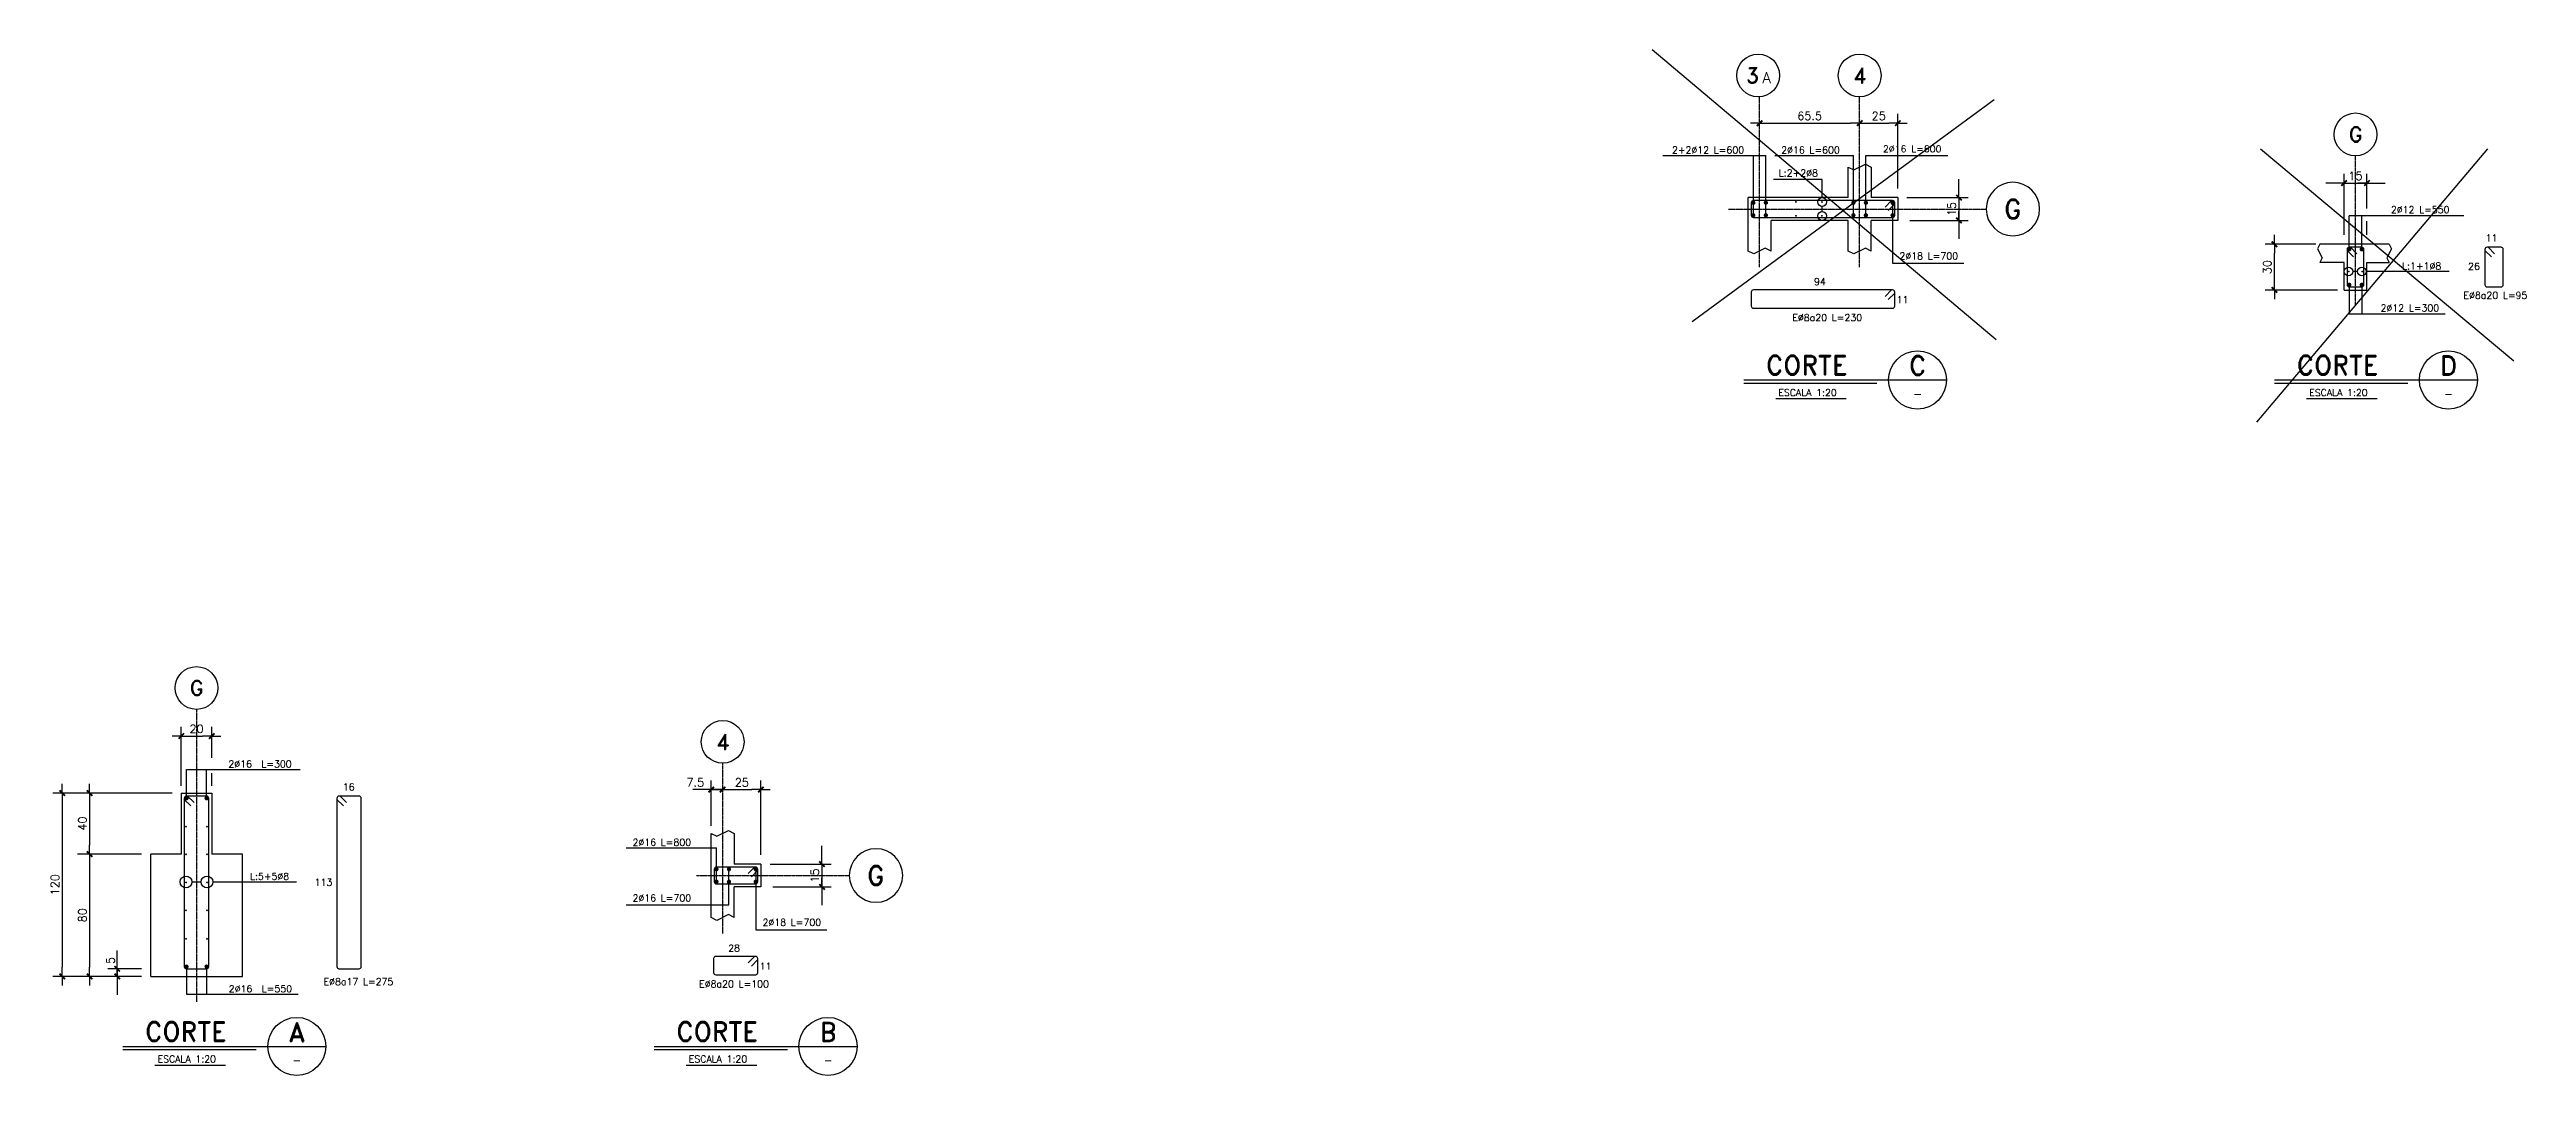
# Model space of a CAD drawing. Header units: millimetres. Extents: x 7445 to 13932, y -1320 to 2057.
# Drawn here: x 9878 to 13932, y -963 to 715 of the extents above; entities that cross this region are included whole.
import ezdxf
from ezdxf.enums import TextEntityAlignment as Align

# ---------------------------------------------------------------- set-up
doc = ezdxf.new("R2010")
doc.units = ezdxf.units.MM
doc.header["$LTSCALE"] = 0.5
doc.linetypes.add('EJES', pattern=[12.5, 10, -1, 0.5, -1])
for name, color, linetype in [('A-LINEA 015', 6, 'Continuous'), ('CONTORNOS', 3, 'Continuous'), ('CORTES', 5, 'Continuous'), ('TEXTOS-FE', 9, 'Continuous')]:
    doc.layers.add(name, color=color, linetype=linetype)
doc.styles.add('ROMAND', font='romand')
doc.styles.add('ROMANS', font='romans')
doc.styles.add('ROMANS0', font='romans.shx')
doc.styles.add('SIETE50', font='ROMAND.SHX', dxfattribs={"height": 31.5})
doc.linetypes.add('LCORTE', pattern='A,0.75,[136,ltypeshp.shx,S=0.125,R=0,X=0,Y=0],-0.5,0.7', length=1.95)
doc.dimstyles.new('ING20', dxfattribs={"dimscale": 50, "dimtxt": 0.27, "dimasz": 0.3, "dimexe": 0.3, "dimexo": 1, "dimgap": 0.1, "dimtad": 1, "dimlfac": 0.4, "dimzin": 12, "dimdsep": 46, "dimtxsty": 'ROMANS', "dimblk1": 'TICK1', "dimblk2": 'TICK1', "dimsah": 1, "dimcen": 0.09, "dimse1": 1, "dimse2": 1, "dimclrd": 2, "dimclre": 1, "dimclrt": 3, "dimadec": 0, "dimazin": 0, "dimtfac": 1, "dimtix": 1, "dimtmove": 2, "dimatfit": 3, "dimldrblk": 'TICK1', "dimfxl": 1, "dimtolj": 1, "dimtzin": 12, "dimarcsym": 0})

msp = doc.modelspace()

# ---------------------------------------------------------------- texts
at = {"layer": 'CORTES', "color": 9, "style": 'ROMANS0'}
for s, p in [('2+2%%C12 L=600', (12592.533, 545.07)), ('2%%C16 L=600', (12760.255, 545.07)), ('2%%C16 L=600', (12926.678, 547.073)), ('L:2+2%%c8', (12740.339, 507.485)), ('2%%C12 L=550', (13758.203, 447.463)), ('2%%C18 L=700', (12953.837, 371.815)), ('L:1+1%%c8', (13760.634, 355.594)), ('2%%C12 L=300', (13741.273, 286.58)), ('2%%C16 L=800', (10880.09, -587.699)), ('2%%C16 L=700', (10880.09, -678.726)), ('2%%C18 L=700', (11092.875, -718.603))]:
    msp.add_text(s, height=11.25, dxfattribs=at).set_placement(p, align=Align.CENTER)
at = {"layer": 'CORTES', "color": 3, "ltscale": 0.5, "style": 'ROMANS0'}
for s, p in [('11', (13874.974, 406.789)), ('26', (13846.263, 360.342)), ('94', (12775.625, 335.416)), ('11', (12910.902, 305.825)), ('28', (10998.385, -755.002)), ('11', (11049.94, -784.593))]:
    msp.add_text(s, height=11.25, dxfattribs=at).set_placement(p, align=Align.MIDDLE)
for s, p in [('E%%c8a20 L=95', (13881.265, 307.54)), ('E%%c8a20 L=230', (12787.629, 271.076)), ('E%%c8a20 L=100', (10998.212, -819.342))]:
    msp.add_text(s, height=11.25, dxfattribs=at).set_placement(p, align=Align.CENTER)
at = {"layer": 'CORTES', "color": 9, "style": 'ROMANS0'}
for s, p in [('2%%C16  L=300', (10222.354, -453.858)), ('2%%c16  L=550', (10223.061, -821.573))]:
    msp.add_text(s, height=11.25, dxfattribs=at).set_placement(p, align=Align.MIDDLE)
at = {"layer": 'CORTES', "color": 3, "style": 'ROMANS0'}
for s, p in [('16', (10367.658, -491.276)), ('113', (10326.145, -647.526))]:
    msp.add_text(s, height=11.25, dxfattribs=at).set_placement(p, align=Align.MIDDLE)
msp.add_text('E%%c8a17 L=275', height=11.25, dxfattribs=at).set_placement((10383.445, -815.597), align=Align.CENTER)
at = {"layer": 'TEXTOS-FE', "color": 9, "style": 'ROMANS0'}
msp.add_text('L:5+5%%c8', height=11.25, dxfattribs=at).set_placement((10238.042, -643.365), align=Align.CENTER)

# ---------------------------------------------------------------- blocks, each defined once
blk = doc.blocks.new('TICK1')
at = {"color": 2}
for points in [[(0, 0), (-1, 0)], [(0, 0), (1, 0)]]:
    blk.add_lwpolyline(points, dxfattribs=at)
at = {"color": 2, "const_width": 0.2}
blk.add_lwpolyline([(-0.3, -0.3), (0.3, 0.3)], dxfattribs=at)
blk = doc.blocks.new('*D46')
at = {"layer": 'CORTES', "color": 2, "lineweight": -2}
blk.add_line((10108.5, -408), (10128.5, -408), dxfattribs=at)
at = {"layer": 'Defpoints', "color": 0}
for p in [(10093.5, -408), (10143.5, -408), (10143.5, -408)]:
    blk.add_point(p, dxfattribs=at)
at = {"layer": 'CORTES', "color": 2, "lineweight": -2, "xscale": 15, "yscale": 15, "zscale": 15, "rotation": 180}
blk.add_blockref('TICK1', (10093.5, -408), dxfattribs=at)
at = {"layer": 'CORTES', "color": 2, "lineweight": -2, "xscale": 15, "yscale": 15, "zscale": 15}
blk.add_blockref('TICK1', (10143.5, -408), dxfattribs=at)
at = {"layer": 'CORTES', "color": 3, "insert": (10118.5, -396.2), "char_height": 13.5, "attachment_point": 5, "style": 'ROMANS'}
blk.add_mtext('\\A1;20', dxfattribs=at)
blk = doc.blocks.new('*D47')
at = {"layer": 'CORTES', "color": 2, "lineweight": -2}
blk.add_line((9898.5, -516.3), (9898.5, -786.3), dxfattribs=at)
at = {"layer": 'Defpoints', "color": 0}
for p in [(9898.5, -501.3), (9898.5, -801.3), (9898.5, -801.3)]:
    blk.add_point(p, dxfattribs=at)
at = {"layer": 'CORTES', "color": 2, "lineweight": -2, "xscale": 15, "yscale": 15, "zscale": 15}
for p, rotation in [((9898.5, -501.3), 90), ((9898.5, -801.3), 270)]:
    blk.add_blockref('TICK1', p, dxfattribs=dict(at, rotation=rotation))
at = {"layer": 'CORTES', "color": 3, "insert": (9886.7, -651.3), "char_height": 13.5, "attachment_point": 5, "rotation": 90, "style": 'ROMANS'}
blk.add_mtext('\\A1;120', dxfattribs=at)
blk = doc.blocks.new('EJE-1')
at = {"color": 3, "linetype": 'Continuous'}
blk.add_circle((0, 0), 35, dxfattribs=at)
at = {"color": 5, "linetype": 'Continuous', "style": 'ROMAND'}
blk.add_attdef('0', text='', height=25, dxfattribs=at).set_placement((0.2, 0), align=Align.MIDDLE)
blk = doc.blocks.new('t-corte')
at = {"color": 6}
for p, q in [((-169.7, -4.9), (162.3, -4.9)), ((-169.7, -9.9), (48.3, -9.9))]:
    blk.add_line(p, q, dxfattribs=at)
at = {"color": 3}
blk.add_line((-117.3, -35.3), (-1.8, -35.3), dxfattribs=at)
blk.add_circle((114.8, -4.9), 47.5, dxfattribs=at)
at = {"color": 6, "style": 'SIETE50'}
blk.add_text('CORTE', height=31.5, dxfattribs=at).set_placement((-133.4, 3.7))
blk.add_attdef('A', text='', height=31.5, dxfattribs=at).set_placement((114.9, 18.7), align=Align.MIDDLE_CENTER)
at = {"color": 3, "style": 'ROMANS'}
blk.add_attdef('ESCALA', (-113, -31.1), '', height=11.2, dxfattribs=at)
blk.add_attdef('-', text='', height=13, dxfattribs=at).set_placement((115, -27.7), align=Align.MIDDLE)
blk = doc.blocks.new('*D48')
at = {"layer": 'CORTES', "color": 2, "lineweight": -2}
for p, q in [((9988.5, -773.8), (9988.5, -758.8)), ((9988.5, -788.8), (9988.5, -801.3)), ((9988.5, -816.3), (9988.5, -831.3))]:
    blk.add_line(p, q, dxfattribs=at)
at = {"layer": 'Defpoints', "color": 0}
for p in [(9988.5, -788.8), (9988.5, -801.3), (9988.5, -801.3)]:
    blk.add_point(p, dxfattribs=at)
at = {"layer": 'CORTES', "color": 2, "lineweight": -2, "xscale": 15, "yscale": 15, "zscale": 15}
for p, rotation in [((9988.5, -788.8), 270), ((9988.5, -801.3), 90)]:
    blk.add_blockref('TICK1', p, dxfattribs=dict(at, rotation=rotation))
at = {"layer": 'CORTES', "color": 3, "insert": (9977.8, -775.3), "char_height": 13.5, "attachment_point": 5, "rotation": 90, "style": 'ROMANS'}
blk.add_mtext('\\A1;5', dxfattribs=at)
blk = doc.blocks.new('*D49')
at = {"layer": 'CORTES', "color": 2, "lineweight": -2}
blk.add_line((9943.5, -616.3), (9943.5, -786.3), dxfattribs=at)
at = {"layer": 'Defpoints', "color": 0}
for p in [(9943.5, -601.3), (9943.5, -801.3), (9943.5, -801.3)]:
    blk.add_point(p, dxfattribs=at)
at = {"layer": 'CORTES', "color": 2, "lineweight": -2, "xscale": 15, "yscale": 15, "zscale": 15}
for p, rotation in [((9943.5, -601.3), 90), ((9943.5, -801.3), 270)]:
    blk.add_blockref('TICK1', p, dxfattribs=dict(at, rotation=rotation))
at = {"layer": 'CORTES', "color": 3, "insert": (9931.7, -701.3), "char_height": 13.5, "attachment_point": 5, "rotation": 90, "style": 'ROMANS'}
blk.add_mtext('\\A1;80', dxfattribs=at)
blk = doc.blocks.new('*D50')
at = {"layer": 'CORTES', "color": 2, "lineweight": -2}
blk.add_line((9943.5, -516.3), (9943.5, -586.3), dxfattribs=at)
at = {"layer": 'Defpoints', "color": 0}
for p in [(9943.5, -501.3), (9943.5, -601.3), (9943.5, -601.3)]:
    blk.add_point(p, dxfattribs=at)
at = {"layer": 'CORTES', "color": 2, "lineweight": -2, "xscale": 15, "yscale": 15, "zscale": 15}
for p, rotation in [((9943.5, -501.3), 90), ((9943.5, -601.3), 270)]:
    blk.add_blockref('TICK1', p, dxfattribs=dict(at, rotation=rotation))
at = {"layer": 'CORTES', "color": 3, "insert": (9931.7, -551.3), "char_height": 13.5, "attachment_point": 5, "rotation": 90, "style": 'ROMANS'}
blk.add_mtext('\\A1;40', dxfattribs=at)
blk = doc.blocks.new('*D53')
at = {"layer": 'CORTES', "color": 2, "lineweight": -2}
for p, q in [((11142.2, -602.4), (11142.2, -587.4)), ((11142.2, -617.4), (11142.2, -654.9)), ((11142.2, -669.9), (11142.2, -684.9))]:
    blk.add_line(p, q, dxfattribs=at)
at = {"layer": 'Defpoints', "color": 0}
for p in [(11142.2, -617.4), (11142.2, -654.9), (11142.2, -654.9)]:
    blk.add_point(p, dxfattribs=at)
at = {"layer": 'CORTES', "color": 2, "lineweight": -2, "xscale": 15, "yscale": 15, "zscale": 15}
for p, rotation in [((11142.2, -617.4), 270), ((11142.2, -654.9), 90)]:
    blk.add_blockref('TICK1', p, dxfattribs=dict(at, rotation=rotation))
at = {"layer": 'CORTES', "color": 3, "insert": (11130.5, -636.2), "char_height": 13.5, "attachment_point": 5, "rotation": 90, "style": 'ROMANS'}
blk.add_mtext('\\A1;15', dxfattribs=at)
blk = doc.blocks.new('*D54')
at = {"layer": 'CORTES', "color": 2, "lineweight": -2}
blk.add_line((10994.7, -495.6), (11027.2, -495.6), dxfattribs=at)
at = {"layer": 'Defpoints', "color": 0}
for p in [(10979.7, -495.6), (11042.2, -495.6), (11042.2, -495.6)]:
    blk.add_point(p, dxfattribs=at)
at = {"layer": 'CORTES', "color": 2, "lineweight": -2, "xscale": 15, "yscale": 15, "zscale": 15, "rotation": 180}
blk.add_blockref('TICK1', (10979.7, -495.6), dxfattribs=at)
at = {"layer": 'CORTES', "color": 2, "lineweight": -2, "xscale": 15, "yscale": 15, "zscale": 15}
blk.add_blockref('TICK1', (11042.2, -495.6), dxfattribs=at)
at = {"layer": 'CORTES', "color": 3, "insert": (11011, -483.9), "char_height": 13.5, "attachment_point": 5, "style": 'ROMANS'}
blk.add_mtext('\\A1;25', dxfattribs=at)
blk = doc.blocks.new('*D55')
at = {"layer": 'CORTES', "color": 2, "lineweight": -2}
for p, q in [((10946, -495.6), (10931, -495.6)), ((10979.7, -495.6), (10961, -495.6)), ((10994.7, -495.6), (11009.7, -495.6))]:
    blk.add_line(p, q, dxfattribs=at)
at = {"layer": 'Defpoints', "color": 0}
for p in [(10961, -495.6), (10961, -495.6), (10979.7, -495.6)]:
    blk.add_point(p, dxfattribs=at)
at = {"layer": 'CORTES', "color": 2, "lineweight": -2, "xscale": 15, "yscale": 15, "zscale": 15}
blk.add_blockref('TICK1', (10961, -495.6), dxfattribs=at)
at = {"layer": 'CORTES', "color": 2, "lineweight": -2, "xscale": 15, "yscale": 15, "zscale": 15, "rotation": 180}
blk.add_blockref('TICK1', (10979.7, -495.6), dxfattribs=at)
at = {"layer": 'CORTES', "color": 3, "insert": (10934.9, -483.9), "char_height": 13.5, "attachment_point": 5, "style": 'ROMANS'}
blk.add_mtext('\\A1;7.5', dxfattribs=at)
blk = doc.blocks.new('*D51')
at = {"layer": 'CORTES', "color": 2, "lineweight": -2}
for p, q in [((13618.6, 496.8), (13603.6, 496.8)), ((13633.6, 496.8), (13671.1, 496.8)), ((13686.1, 496.8), (13701.1, 496.8))]:
    blk.add_line(p, q, dxfattribs=at)
at = {"layer": 'Defpoints', "color": 0}
for p in [(13633.6, 496.8), (13671.1, 496.8), (13671.1, 496.8)]:
    blk.add_point(p, dxfattribs=at)
at = {"layer": 'CORTES', "color": 2, "lineweight": -2, "xscale": 15, "yscale": 15, "zscale": 15}
blk.add_blockref('TICK1', (13633.6, 496.8), dxfattribs=at)
at = {"layer": 'CORTES', "color": 2, "lineweight": -2, "xscale": 15, "yscale": 15, "zscale": 15, "rotation": 180}
blk.add_blockref('TICK1', (13671.1, 496.8), dxfattribs=at)
at = {"layer": 'CORTES', "color": 3, "insert": (13652.3, 508.5), "char_height": 13.5, "attachment_point": 5, "style": 'ROMANS'}
blk.add_mtext('\\A1;15', dxfattribs=at)
blk = doc.blocks.new('*D52')
at = {"layer": 'CORTES', "color": 2, "lineweight": -2}
blk.add_line((13519.6, 336.8), (13519.6, 381.8), dxfattribs=at)
at = {"layer": 'Defpoints', "color": 0}
for p in [(13519.6, 396.8), (13519.6, 396.8), (13519.6, 321.8)]:
    blk.add_point(p, dxfattribs=at)
at = {"layer": 'CORTES', "color": 2, "lineweight": -2, "xscale": 15, "yscale": 15, "zscale": 15}
for p, rotation in [((13519.6, 396.8), 90), ((13519.6, 321.8), 270)]:
    blk.add_blockref('TICK1', p, dxfattribs=dict(at, rotation=rotation))
at = {"layer": 'CORTES', "color": 3, "insert": (13507.8, 359.3), "char_height": 13.5, "attachment_point": 5, "rotation": 90, "style": 'ROMANS'}
blk.add_mtext('\\A1;30', dxfattribs=at)
blk = doc.blocks.new('*D56')
at = {"layer": 'CORTES', "color": 2, "lineweight": -2}
for p, q in [((13003.2, 488), (13003.2, 503)), ((13003.2, 473), (13003.2, 435.5)), ((13003.2, 420.5), (13003.2, 405.5))]:
    blk.add_line(p, q, dxfattribs=at)
at = {"layer": 'Defpoints', "color": 0}
for p in [(13003.2, 473), (13003.2, 435.5), (13003.2, 435.5)]:
    blk.add_point(p, dxfattribs=at)
at = {"layer": 'CORTES', "color": 2, "lineweight": -2, "xscale": 15, "yscale": 15, "zscale": 15}
for p, rotation in [((13003.2, 473), 270), ((13003.2, 435.5), 90)]:
    blk.add_blockref('TICK1', p, dxfattribs=dict(at, rotation=rotation))
at = {"layer": 'CORTES', "color": 3, "insert": (12991.4, 454.3), "char_height": 13.5, "attachment_point": 5, "rotation": 90, "style": 'ROMANS'}
blk.add_mtext('\\A1;15', dxfattribs=at)
blk = doc.blocks.new('*D57')
at = {"layer": 'CORTES', "color": 2, "lineweight": -2}
blk.add_line((12855.7, 594.8), (12888.2, 594.8), dxfattribs=at)
at = {"layer": 'Defpoints', "color": 0}
for p in [(12840.7, 594.8), (12903.2, 594.8), (12903.2, 594.8)]:
    blk.add_point(p, dxfattribs=at)
at = {"layer": 'CORTES', "color": 2, "lineweight": -2, "xscale": 15, "yscale": 15, "zscale": 15, "rotation": 180}
blk.add_blockref('TICK1', (12840.7, 594.8), dxfattribs=at)
at = {"layer": 'CORTES', "color": 2, "lineweight": -2, "xscale": 15, "yscale": 15, "zscale": 15}
blk.add_blockref('TICK1', (12903.2, 594.8), dxfattribs=at)
at = {"layer": 'CORTES', "color": 3, "insert": (12871.9, 606.6), "char_height": 13.5, "attachment_point": 5, "style": 'ROMANS'}
blk.add_mtext('\\A1;25', dxfattribs=at)
blk = doc.blocks.new('*D58')
at = {"layer": 'CORTES', "color": 2, "lineweight": -2}
blk.add_line((12691.9, 594.8), (12825.7, 594.8), dxfattribs=at)
at = {"layer": 'Defpoints', "color": 0}
for p in [(12676.9, 594.8), (12840.7, 594.8), (12840.7, 594.8)]:
    blk.add_point(p, dxfattribs=at)
at = {"layer": 'CORTES', "color": 2, "lineweight": -2, "xscale": 15, "yscale": 15, "zscale": 15, "rotation": 180}
blk.add_blockref('TICK1', (12676.9, 594.8), dxfattribs=at)
at = {"layer": 'CORTES', "color": 2, "lineweight": -2, "xscale": 15, "yscale": 15, "zscale": 15}
blk.add_blockref('TICK1', (12840.7, 594.8), dxfattribs=at)
at = {"layer": 'CORTES', "color": 3, "insert": (12758.8, 606.6), "char_height": 13.5, "attachment_point": 5, "style": 'ROMANS'}
blk.add_mtext('\\A1;65.5', dxfattribs=at)
blk = doc.blocks.new('eje-3')
at = {"color": 3, "linetype": 'Continuous'}
blk.add_circle((0, 0), 35, dxfattribs=at)
at = {"color": 5, "linetype": 'Continuous', "style": 'ROMAND'}
for height, p in [(25, (-9.2, 0)), (18, (13.7, -3.6))]:
    blk.add_attdef('0', text='', height=height, dxfattribs=at).set_placement(p, align=Align.MIDDLE)

# ---------------------------------------------------------------- dimensions: what is measured, and where the dimension line sits
at = {"layer": 'CORTES'}
for base, p1, p2, picture, middle in [((12840.665, 594.801), (12676.915, 594.801), (12840.665, 594.801), '*D58', (12758.79, 606.551)), ((12903.165, 594.801), (12840.665, 594.801), (12903.165, 594.801), '*D57', (12871.915, 606.551)), ((13671.073, 496.791), (13633.573, 496.791), (13671.073, 496.791), '*D51', (13652.323, 508.541)), ((10143.471, -407.991), (10093.471, -407.991), (10143.471, -407.991), '*D46', (10118.471, -396.241)), ((11042.203, -495.617), (10979.703, -495.617), (11042.203, -495.617), '*D54', (11010.953, -483.867))]:
    dim = msp.add_linear_dim(base=base, p1=p1, p2=p2, dimstyle='ING20', dxfattribs=at)
    dim.commit()
    dim.dimension.update_dxf_attribs({"geometry": picture, "text_midpoint": middle})
for base, p1, p2, angle, picture, middle in [((13003.165, 435.504), (13003.165, 473.004), (13003.165, 435.504), 270, '*D56', (12991.415, 454.254)), ((13519.58, 396.791), (13519.58, 321.791), (13519.58, 396.791), 90, '*D52', (13507.83, 359.291)), ((9898.471, -801.273), (9898.471, -501.273), (9898.471, -801.273), 90, '*D47', (9886.721, -651.273)), ((9943.471, -601.273), (9943.471, -501.273), (9943.471, -601.273), 90, '*D50', (9931.721, -551.273)), ((9943.471, -801.273), (9943.471, -601.273), (9943.471, -801.273), 90, '*D49', (9931.721, -701.273)), ((11142.203, -654.915), (11142.203, -617.415), (11142.203, -654.915), 270, '*D53', (11130.453, -636.165))]:
    dim = msp.add_linear_dim(base=base, p1=p1, p2=p2, angle=angle, dimstyle='ING20', dxfattribs=at)
    dim.commit()
    dim.dimension.update_dxf_attribs({"geometry": picture, "text_midpoint": middle})
for base, p1, p2, angle, picture, middle in [((10960.953, -495.617), (10979.703, -495.617), (10960.953, -495.617), 180, '*D55', (10934.85, -483.867)), ((9988.471, -801.273), (9988.471, -788.773), (9988.471, -801.273), 90, '*D48', (9977.846, -775.291))]:
    dim = msp.add_linear_dim(base=base, p1=p1, p2=p2, angle=angle, dimstyle='ING20', dxfattribs=at)
    dim.commit()
    dim.dimension.update_dxf_attribs({"geometry": picture, "text_midpoint": middle, "dimtype": 160})

# ---------------------------------------------------------------- linework, layer by layer
at = {"color": 1, "linetype": 'LCORTE'}
for p, q in [((10043.471, -801.273), (10043.471, -601.273)), ((10193.471, -801.273), (10193.471, -601.273))]:
    msp.add_line(p, q, dxfattribs=at)
at = {"layer": 'CONTORNOS', "ltscale": 0.5}
for p, q in [((12500.917, 715.198), (13063.871, 240.972)), ((12566.377, 270.407), (13060.598, 633.435)), ((13490.963, 105.324), (13868.82, 552.929)), ((13497.058, 552.929), (13911.481, 205.807))]:
    msp.add_line(p, q, dxfattribs=at)
at = {"layer": 'CONTORNOS', "color": 2, "ltscale": 0.5}
for p, q in [((12831.29, 518.316), (12850.04, 527.691)), ((12850.04, 527.691), (12859.415, 523.004)), ((12821.915, 523.004), (12831.29, 518.316)), ((12667.54, 380.816), (12658.165, 385.504)), ((12686.29, 390.191), (12667.54, 380.816)), ((12695.665, 385.504), (12686.29, 390.191)), ((12831.29, 380.816), (12821.915, 385.504)), ((12850.04, 390.191), (12831.29, 380.816)), ((12859.415, 385.504), (12850.04, 390.191)), ((13594.072, 396.791), (13590.322, 389.291)), ((13590.322, 389.291), (13597.822, 374.291)), ((13597.822, 374.291), (13594.072, 366.791)), ((13711.065, 389.291), (13703.565, 374.291)), ((13703.565, 374.291), (13707.315, 366.791)), ((13707.315, 396.791), (13711.065, 389.291)), ((10960.953, -567.415), (10970.328, -572.102)), ((10970.328, -572.102), (10989.078, -562.727)), ((10989.078, -562.727), (10998.453, -567.415)), ((10970.328, -709.602), (10960.953, -704.915)), ((10989.078, -700.227), (10970.328, -709.602)), ((10998.453, -704.915), (10989.078, -700.227))]:
    msp.add_line(p, q, dxfattribs=at)
at = {"layer": 'CORTES', "color": 1, "linetype": 'EJES'}
for p, q in [((12676.915, 359.409), (12676.915, 637.862)), ((12840.665, 359.409), (12840.665, 637.862)), ((13652.323, 297.41), (13652.323, 541.408)), ((12626.142, 454.254), (13047.781, 454.254)), ((10118.471, -364.375), (10118.471, -843.012)), ((10979.703, -731.01), (10979.703, -452.556)), ((10936.572, -636.165), (11186.819, -636.165))]:
    msp.add_line(p, q, dxfattribs=at)
at = {"layer": 'CORTES', "color": 1}
for p, q in [((12903.165, 488.004), (12903.165, 609.801)), ((12518.58, 541.835), (12687.165, 541.835)), ((12666.665, 444.006), (12666.665, 541.835)), ((12687.165, 444.006), (12687.165, 541.835)), ((12701.925, 541.835), (12830.415, 541.835)), ((12830.415, 444.006), (12830.415, 541.835)), ((12850.915, 443.892), (12850.915, 541.835)), ((12850.915, 541.835), (12984.799, 541.835)), ((12779.304, 502.407), (12699.765, 502.407)), ((12779.304, 473.056), (12779.304, 502.407)), ((13633.573, 411.791), (13633.573, 511.791)), ((13671.073, 454.948), (13671.073, 511.791)), ((12779.304, 450.205), (12779.304, 458.579)), ((12894.662, 464.506), (12894.662, 365.457)), ((12918.165, 473.004), (13018.165, 473.004)), ((12922.953, 435.504), (13018.165, 435.504)), ((13642.07, 387.958), (13642.07, 443.225)), ((13829.455, 443.225), (13642.075, 443.225)), ((13662.57, 387.958), (13662.57, 443.225)), ((13671.073, 411.791), (13671.073, 434.595)), ((12894.662, 365.457), (13011.349, 365.457)), ((13587.52, 396.791), (13504.58, 396.791)), ((13642.07, 330.297), (13642.07, 282.341)), ((13655.473, 352.082), (13648.11, 352.082)), ((13662.57, 330.297), (13662.57, 282.341)), ((13805.646, 352.082), (13671.073, 352.082)), ((13623.013, 321.791), (13504.58, 321.791)), ((13798.865, 282.341), (13642.075, 282.341)), ((10093.471, -489.284), (10093.471, -392.991)), ((10143.471, -443.658), (10143.471, -392.991)), ((10101.968, -462.712), (10288.051, -462.712)), ((10101.968, -509.776), (10101.968, -462.712)), ((10134.968, -509.776), (10134.968, -462.712)), ((10143.471, -489.284), (10143.471, -468.851)), ((10960.953, -554.973), (10960.953, -480.617)), ((11042.203, -602.415), (11042.203, -480.617)), ((10078.471, -501.273), (9883.471, -501.273)), ((10028.308, -601.273), (9923.834, -601.273)), ((10821.76, -590.934), (10969.453, -590.934)), ((10969.453, -646.412), (10969.453, -590.934)), ((10110.898, -646.725), (10126.038, -646.725)), ((10145.238, -646.725), (10282.073, -646.725)), ((10989.953, -683.964), (10989.953, -624.917)), ((11033.7, -625.912), (11033.7, -724.961)), ((11057.203, -617.415), (11157.203, -617.415)), ((10821.76, -683.964), (10989.953, -683.964)), ((11061.992, -654.915), (11157.203, -654.915)), ((11033.7, -724.961), (11150.387, -724.961)), ((10028.471, -801.273), (9883.471, -801.273)), ((10028.471, -788.773), (9973.471, -788.773)), ((10101.968, -785.276), (10101.968, -830.428)), ((10134.968, -785.276), (10134.968, -830.428)), ((10101.968, -830.428), (10284.812, -830.428))]:
    msp.add_line(p, q, dxfattribs=at)
at = {"layer": 'CORTES'}
for p, q in [((12821.915, 473.004), (12821.915, 523.004)), ((12859.415, 523.004), (12859.415, 473.004)), ((12658.165, 385.504), (12658.165, 473.004)), ((12821.915, 473.004), (12658.165, 473.004)), ((12903.165, 473.004), (12859.415, 473.004)), ((12903.165, 473.004), (12903.165, 435.504)), ((12695.665, 385.504), (12695.665, 435.504)), ((12821.915, 435.504), (12695.665, 435.504)), ((12821.915, 385.504), (12821.915, 435.504)), ((12859.415, 385.504), (12859.415, 435.504)), ((12903.165, 435.504), (12859.415, 435.504)), ((13707.315, 396.791), (13594.072, 396.791)), ((13633.573, 366.791), (13594.072, 366.791)), ((13633.573, 321.791), (13633.573, 366.791)), ((13671.073, 321.791), (13671.073, 366.791)), ((13671.073, 366.791), (13707.315, 366.791)), ((13633.573, 321.791), (13671.073, 321.791)), ((10093.471, -501.273), (10143.471, -501.273)), ((10093.471, -501.273), (10093.471, -601.273)), ((10143.471, -501.273), (10143.471, -601.273)), ((10960.953, -704.915), (10960.953, -567.415)), ((10998.453, -567.415), (10998.453, -617.415)), ((10093.471, -601.273), (10043.471, -601.273)), ((10193.471, -601.273), (10143.471, -601.273)), ((11042.203, -617.415), (10998.453, -617.415)), ((11042.203, -617.415), (11042.203, -654.915)), ((10998.453, -704.915), (10998.453, -654.915)), ((11042.203, -654.915), (10998.453, -654.915)), ((10043.471, -801.273), (10193.471, -801.273))]:
    msp.add_line(p, q, dxfattribs=at)
at = {"layer": 'CORTES', "color": 2}
for p, q in [((12892.862, 468.006), (12882.255, 457.4)), ((12898.162, 462.706), (12887.555, 452.1)), ((13638.57, 386.489), (13649.177, 375.882)), ((13643.87, 391.789), (13654.477, 381.182)), ((10098.468, -511.576), (10109.074, -522.183)), ((10103.768, -506.276), (10114.374, -516.883)), ((11031.9, -622.412), (11021.293, -633.019)), ((11037.2, -627.712), (11026.593, -638.319))]:
    msp.add_line(p, q, dxfattribs=at)
at = {"layer": 'CORTES', "color": 7, "ltscale": 0.5}
for p, q in [((13864.163, 386.489), (13874.77, 375.882)), ((13869.463, 391.789), (13880.07, 381.182)), ((12892.862, 321.886), (12882.255, 311.279)), ((12898.162, 316.586), (12887.555, 305.979)), ((11031.9, -768.532), (11021.293, -779.139)), ((11037.2, -773.832), (11026.593, -784.439))]:
    msp.add_line(p, q, dxfattribs=at)
at = {"layer": 'CORTES', "color": 7}
for p, q in [((10348.145, -511.576), (10358.752, -522.183)), ((10353.445, -506.276), (10364.052, -516.883))]:
    msp.add_line(p, q, dxfattribs=at)
at = {"layer": 'CORTES', "color": 2}
for points in [[(12663.165, 444.006, 0.41421356), (12666.665, 440.506), (12894.662, 440.506, 0.41421356), (12898.162, 444.006), (12898.162, 450.506), (12898.162, 464.506, 0.41421356), (12894.662, 468.006), (12666.665, 468.006, 0.41421356), (12663.165, 464.506)], [(13662.57, 326.791, 0.41421356), (13666.07, 330.291), (13666.07, 388.289, 0.41421356), (13662.57, 391.789), (13656.07, 391.789), (13642.07, 391.789, 0.41421356), (13638.57, 388.289), (13638.57, 330.291, 0.41421356), (13642.07, 326.791)], [(10134.968, -788.776, 0.41421356), (10138.468, -785.276), (10138.468, -509.776, 0.41421356), (10134.968, -506.276), (10115.968, -506.276), (10101.968, -506.276, 0.41421356), (10098.468, -509.776), (10098.468, -785.276, 0.41421356), (10101.968, -788.776)], [(10965.953, -646.412, 0.41421356), (10969.453, -649.912), (11033.7, -649.912, 0.41421356), (11037.2, -646.412), (11037.2, -639.912), (11037.2, -625.912, 0.41421356), (11033.7, -622.412), (10969.453, -622.412, 0.41421356), (10965.953, -625.912)]]:
    msp.add_lwpolyline(points, format="xyb", close=True, dxfattribs=at)
for points, const_width in [([(12666.665, 466.256, 1), (12666.665, 462.756, 1)], 3.5), ([(12666.665, 445.756, 1), (12666.665, 442.256, 1)], 3.5), ([(12687.165, 466.256, -1), (12687.165, 462.756, -1)], 3.5), ([(12687.165, 445.756, -1), (12687.165, 442.256, -1)], 3.5), ([(12830.415, 466.256, 1), (12830.415, 462.756, 1)], 3.5), ([(12830.415, 445.756, 1), (12830.415, 442.256, 1)], 3.5), ([(12850.915, 466.256, -1), (12850.915, 462.756, -1)], 3.5), ([(12850.915, 445.756, -1), (12850.915, 442.256, -1)], 3.5), ([(12894.662, 466.256, 1), (12894.662, 462.756, 1)], 3.5), ([(12894.662, 445.756, 1), (12894.662, 442.256, 1)], 3.5), ([(13640.32, 388.289, 1), (13643.82, 388.289, 1)], 3.5), ([(13660.82, 388.289, 1), (13664.32, 388.289, 1)], 3.5), ([(13640.32, 330.291, 1), (13643.82, 330.291, 1)], 3.5), ([(13640.65, 352.026, -1), (13642.15, 352.026, -1)], 1.5), ([(13660.82, 330.291, 1), (13664.32, 330.291, 1)], 3.5), ([(13662.49, 352.026, -1), (13663.99, 352.026, -1)], 1.5), ([(10100.218, -509.776, 1), (10103.718, -509.776, 1)], 3.5), ([(10133.218, -509.776, 1), (10136.718, -509.776, 1)], 3.5), ([(10100.548, -556.257, 1), (10102.048, -556.257, 1)], 1.5), ([(10134.888, -556.257, 1), (10136.388, -556.257, 1)], 1.5), ([(10100.548, -601.46, 1), (10102.048, -601.46, 1)], 1.5), ([(10134.888, -601.46, 1), (10136.388, -601.46, 1)], 1.5), ([(10100.548, -647.474, 1), (10102.048, -647.474, 1)], 1.5), ([(10134.888, -647.474, 1), (10136.388, -647.474, 1)], 1.5), ([(10969.453, -624.162, 1), (10969.453, -627.662, 1)], 3.5), ([(10969.453, -644.662, 1), (10969.453, -648.162, 1)], 3.5), ([(10989.953, -624.162, -1), (10989.953, -627.662, -1)], 3.5), ([(10989.953, -644.662, -1), (10989.953, -648.162, -1)], 3.5), ([(11033.7, -624.162, 1), (11033.7, -627.662, 1)], 3.5), ([(11033.7, -644.662, 1), (11033.7, -648.162, 1)], 3.5), ([(10100.548, -693.206, 1), (10102.048, -693.206, 1)], 1.5), ([(10134.888, -693.206, 1), (10136.388, -693.206, 1)], 1.5), ([(10100.548, -739.917, 1), (10102.048, -739.917, 1)], 1.5), ([(10134.888, -739.917, 1), (10136.388, -739.917, 1)], 1.5), ([(10100.218, -785.276, 1), (10103.718, -785.276, 1)], 3.5), ([(10133.218, -785.276, 1), (10136.718, -785.276, 1)], 3.5)]:
    msp.add_lwpolyline(points, format="xyb", close=True, dxfattribs=dict(at, const_width=const_width))
at = {"layer": 'CORTES', "color": 2, "ltscale": 0.5, "const_width": 1.5}
for points in [[(12735.638, 465.818, 1), (12737.138, 465.818, 1)], [(12778.226, 465.818, 1), (12779.726, 465.818, 1)], [(12735.638, 443.222, -1), (12737.138, 443.222, -1)], [(12778.226, 443.222, -1), (12779.726, 443.222, -1)]]:
    msp.add_lwpolyline(points, format="xyb", close=True, dxfattribs=at)
at = {"layer": 'CORTES', "color": 7, "ltscale": 0.5, "elevation": 0}
for points in [[(13890.663, 326.791, 0.41421356), (13894.163, 330.291), (13894.163, 388.289, 0.41421356), (13890.663, 391.789), (13879.163, 391.789), (13867.663, 391.789, 0.41421356), (13864.163, 388.289), (13864.163, 330.291, 0.41421356), (13867.663, 326.791)], [(12663.165, 295.386, 0.41421356), (12666.665, 291.886), (12894.662, 291.886, 0.41421356), (12898.162, 295.386), (12898.162, 306.886), (12898.162, 318.386, 0.41421356), (12894.662, 321.886), (12666.665, 321.886, 0.41421356), (12663.165, 318.386)], [(10964.705, -795.032, 0.41421356), (10968.205, -798.532), (11033.7, -798.532, 0.41421356), (11037.2, -795.032), (11037.2, -783.532), (11037.2, -772.032, 0.41421356), (11033.7, -768.532), (10968.205, -768.532, 0.41421356), (10964.705, -772.032)]]:
    msp.add_lwpolyline(points, format="xyb", close=True, dxfattribs=at)
at = {"layer": 'CORTES', "color": 7}
msp.add_lwpolyline([(10384.645, -788.776, 0.41421356), (10388.145, -785.276), (10388.145, -509.776, 0.41421356), (10384.645, -506.276), (10365.645, -506.276), (10351.645, -506.276, 0.41421356), (10348.145, -509.776), (10348.145, -785.276, 0.41421356), (10351.645, -788.776)], format="xyb", close=True, dxfattribs=at)
at = {"layer": 'CORTES', "color": 1}
for centre, radius in [((12779.304, 465.818), 7.239), ((12779.304, 442.967), 7.239), ((13640.872, 352.082), 7.239), ((13662.712, 352.082), 7.239), ((10101.298, -646.725), 9.6), ((10135.638, -646.725), 9.6)]:
    msp.add_circle(centre, radius, dxfattribs=at)

# ---------------------------------------------------------------- block references
at = {"layer": 'A-LINEA 015', "ltscale": 0.5}
ref = msp.add_blockref('eje-3', (12674.665, 672.862), dxfattribs=at)
ref.add_attrib('0', '3', dxfattribs={"layer": '0', "color": 5, "linetype": 'Continuous', "height": 25, "style": 'ROMAND'}).set_placement((12665.474, 672.862), align=Align.MIDDLE)
ref.add_attrib('0', 'A', dxfattribs={"layer": '0', "color": 5, "linetype": 'Continuous', "height": 18, "style": 'ROMAND'}).set_placement((12688.351, 669.279), align=Align.MIDDLE)
for p, values in [((12840.665, 672.862), {'0': '4'}), ((13652.323, 576.408), {'0': 'G'}), ((10979.703, -417.556), {'0': '4'})]:
    msp.add_blockref('EJE-1', p, dxfattribs=at).add_auto_attribs(values)
at = {"layer": 'CORTES'}
ref = msp.add_blockref('EJE-1', (13091.531, 454.254), dxfattribs=dict(at, xscale=-1.25, yscale=1.25, zscale=1.25))
ref.add_attrib('0', 'G', dxfattribs={"layer": '0', "color": 5, "linetype": 'Continuous', "height": 31.25, "style": 'ROMAND'}).set_placement((13091.245, 454.254), align=Align.MIDDLE)
for name, p, values in [('t-corte', (12820.668, 179.461), {'ESCALA': 'ESCALA 1:20', 'A': 'C', '-': '-'}), ('t-corte', (13689.584, 179.461), {'ESCALA': 'ESCALA 1:20', 'A': 'D', '-': '-'}), ('EJE-1', (10118.471, -329.375), {'0': 'G'}), ('t-corte', (10167.737, -910.958), {'ESCALA': 'ESCALA 1:20', 'A': 'A', '-': '-'}), ('t-corte', (11037.245, -910.958), {'ESCALA': 'ESCALA 1:20', 'A': 'B', '-': '-'})]:
    msp.add_blockref(name, p, dxfattribs=at).add_auto_attribs(values)
ref = msp.add_blockref('EJE-1', (11230.569, -636.165), dxfattribs=dict(at, xscale=-1.25, yscale=1.25, zscale=1.25))
ref.add_attrib('0', 'G', dxfattribs={"layer": '0', "color": 5, "linetype": 'Continuous', "height": 31.25, "style": 'ROMAND'}).set_placement((11230.283, -636.165), align=Align.MIDDLE)

msp.set_redraw_order([(e.dxf.handle, doc.entitydb.next_handle()) for e in msp.query("TEXT MTEXT ATTDEF DIMENSION ARC_DIMENSION")])  # texts and dimensions are drawn at this point

doc.saveas('drawing.dxf')
